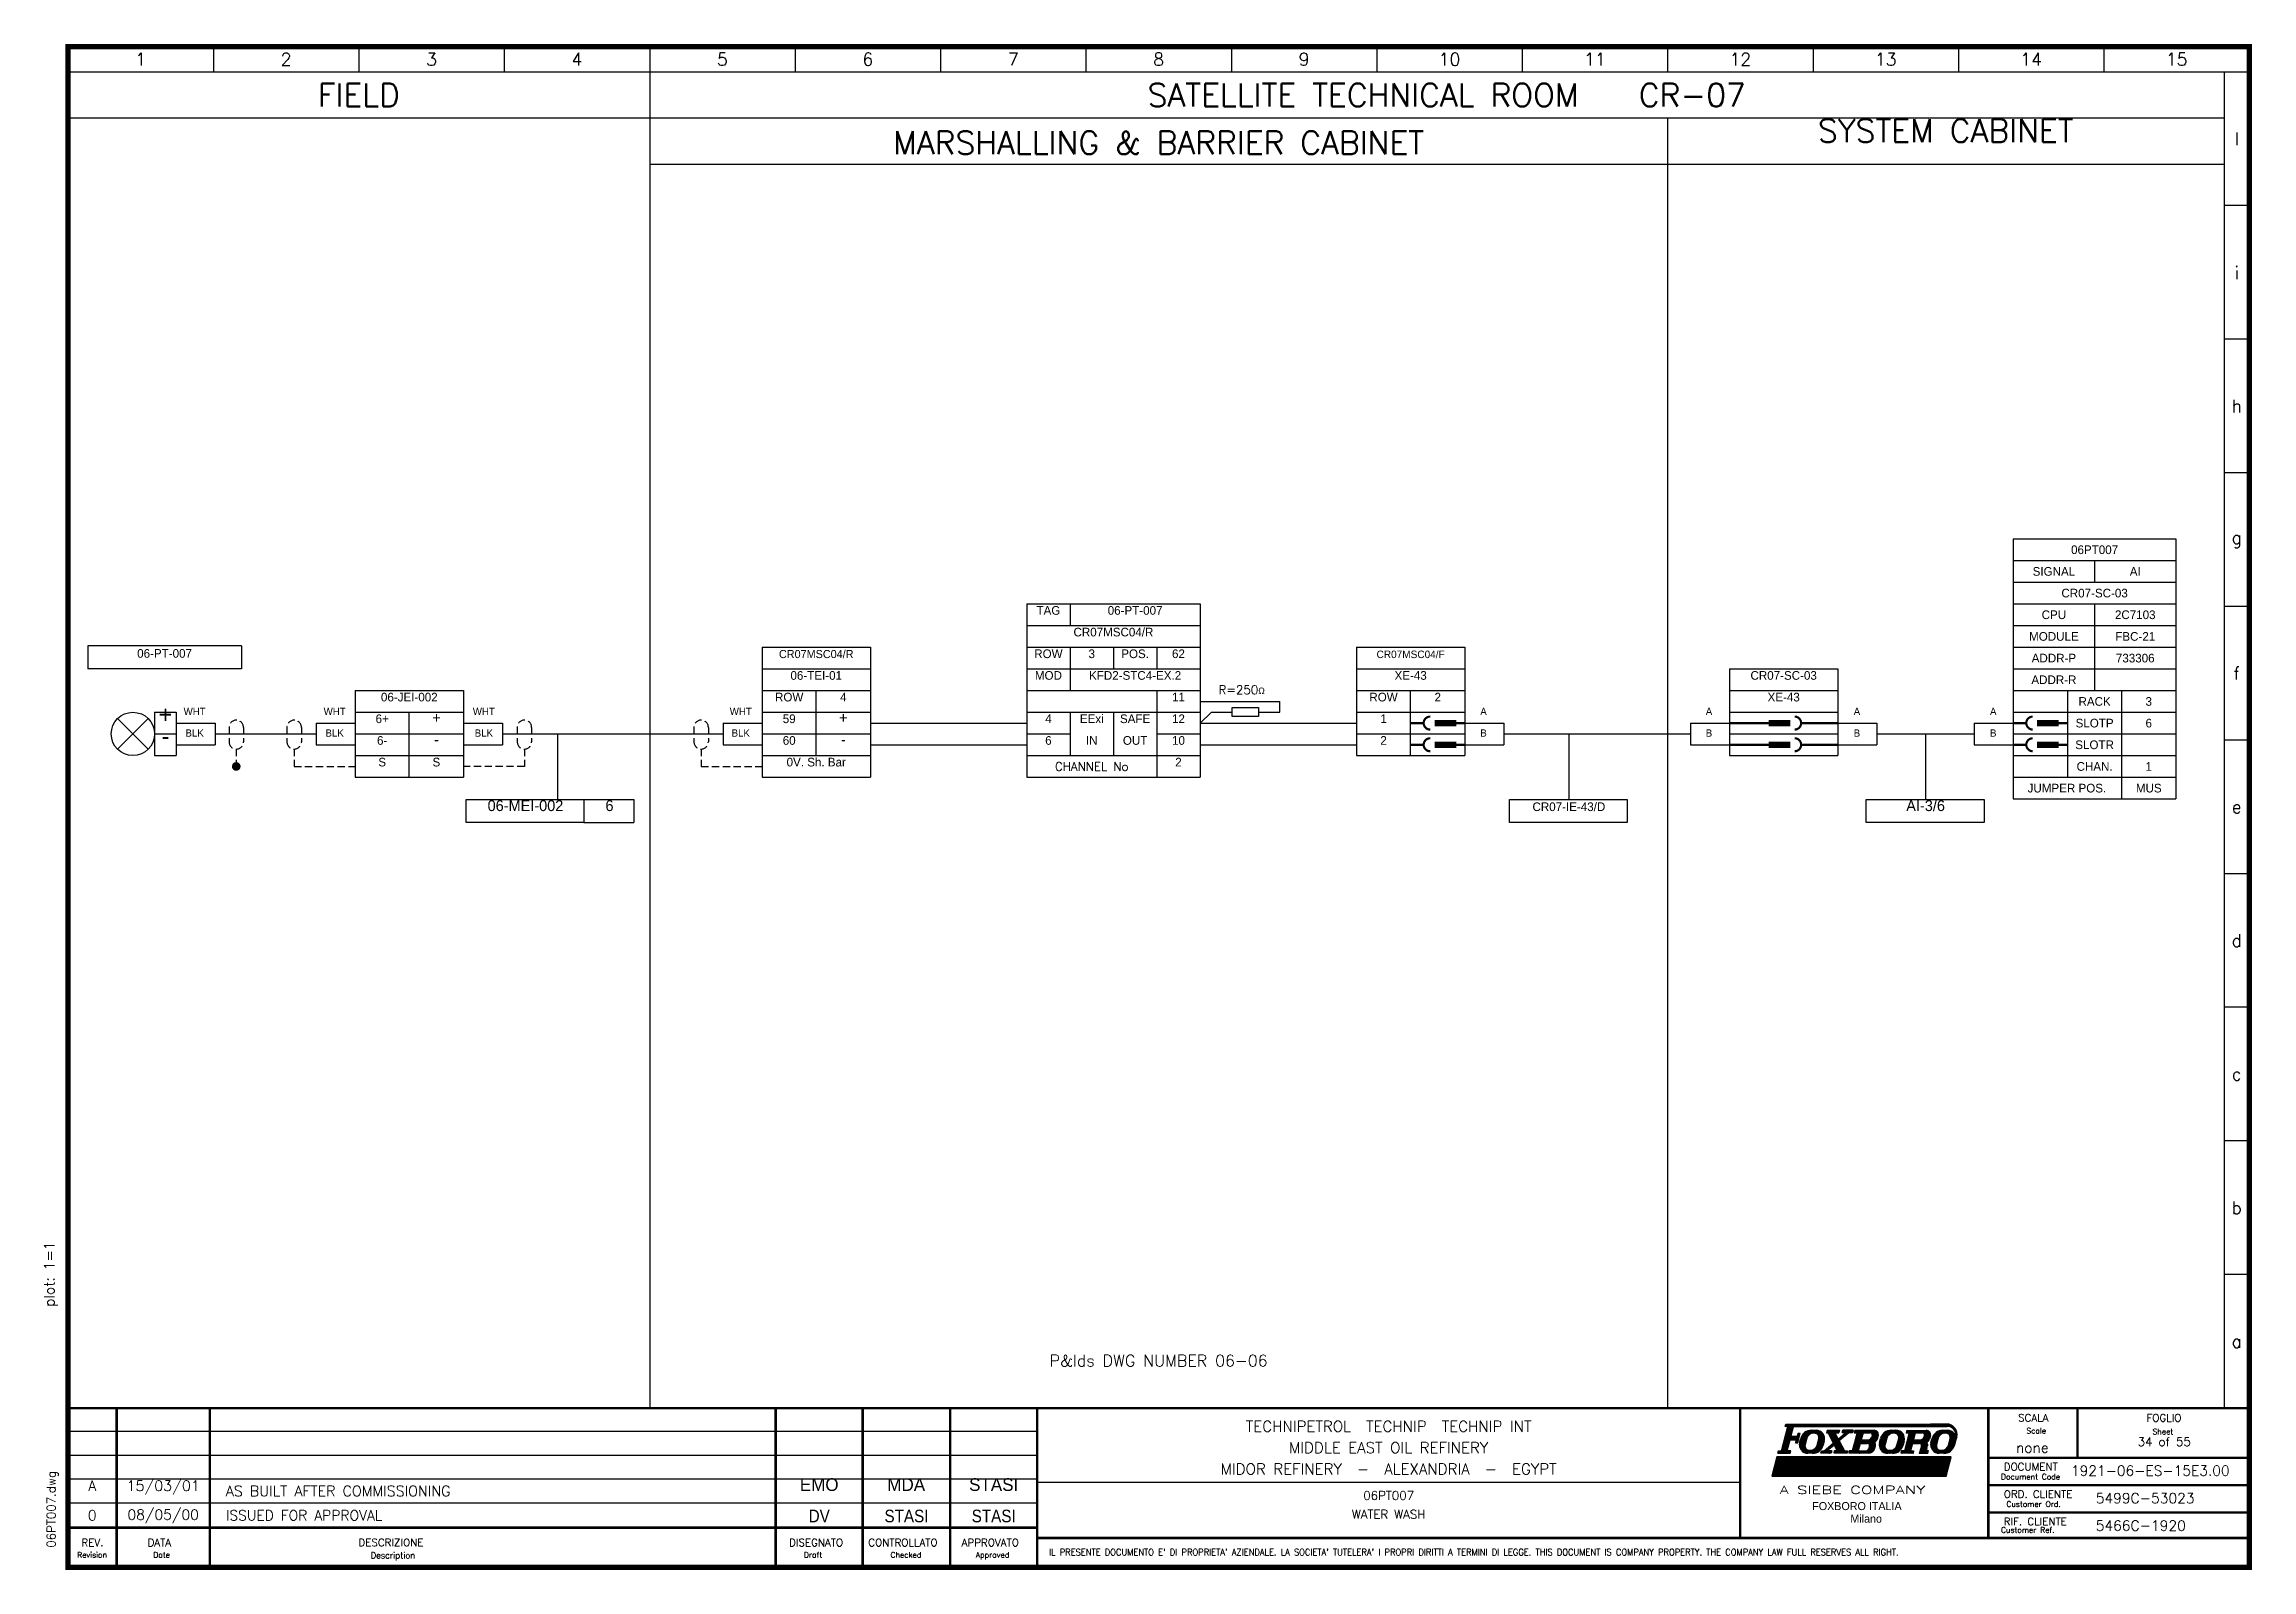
# Model space of a CAD drawing. Extents: x -4 to 378, y 0 to 264.
import ezdxf
from ezdxf.enums import TextEntityAlignment as Align

# ---------------------------------------------------------------- set-up
doc = ezdxf.new("R2010")
doc.units = 0
doc.header["$LTSCALE"] = 5
doc.header["$MEASUREMENT"] = 0
doc.header["$PDSIZE"] = 1
doc.linetypes.add('CONTINUA', pattern=[0])
doc.linetypes.add('HIDDEN', pattern=[0.375, 0.25, -0.125])
doc.layers.get('0').update_dxf_attribs({"linetype": 'CONTINUA'})
doc.layers.add('02', color=7, linetype='CONTINUA')
doc.styles.add('DESCRIZ', font='SIMPLEX')
doc.styles.add('FOXS', font='FOXS')
doc.styles.add('MODULE', font='SIMPLEX', dxfattribs={"width": 1.5, "height": 2.5})
doc.styles.add('SIMPLEX', font='simplex.shx')
doc.styles.add('UNIV', font='UNIV.SHX')

msp = doc.modelspace()

# ---------------------------------------------------------------- texts
at = {"color": 7, "style": 'SIMPLEX'}
for s, height, p in [('1', 2.19, (12.58, 260.94)), ('2', 2.19, (37.74, 260.94)), ('3', 2.19, (62.9, 260.94)), ('4', 2.19, (88.06, 260.94)), ('5', 2.19, (113.22, 260.94)), ('6', 2.19, (138.38, 260.94)), ('7', 2.19, (163.54, 260.94)), ('8', 2.19, (188.7, 260.94)), ('9', 2.19, (213.86, 260.94)), ('10', 2.189, (239.02, 260.94)), ('11', 2.189, (264.18, 260.94)), ('12', 2.189, (289.34, 260.94)), ('13', 2.189, (314.5, 260.94)), ('14', 2.189, (339.67, 260.94)), ('15', 2.189, (364.83, 260.94)), ('FIELD', 4, (50.32, 254.75)), ('SATELLITE TECHNICAL ROOM', 4, (224.09, 254.75)), ('MARSHALLING & BARRIER CABINET', 4, (188.7, 246.5)), ('l', 2.19, (375.22, 247.19)), ('i', 2.19, (375.22, 224.07)), ('h', 2.19, (375.22, 200.95)), ('g', 2.19, (375.22, 177.83)), ('f', 2.19, (375.22, 154.7)), ('CHANNEL No', 1.5, (177.13, 138.58)), ('e', 2.19, (375.22, 131.58)), ('d', 2.19, (375.22, 108.46)), ('c', 2.19, (375.22, 85.34)), ('b', 2.19, (375.22, 62.22)), ('a', 2.19, (375.22, 39.1))]:
    msp.add_text(s, height=height, dxfattribs=at).set_placement(p, align=Align.MIDDLE)
at = {"color": 1, "style": 'SIMPLEX'}
msp.add_text('CR-07', height=4, dxfattribs=at).set_placement((271.78, 252.75))
at = {"color": 7, "style": 'SIMPLEX'}
for s, height, p in [('SYSTEM CABINET', 4, (324.9, 246.6)), ('34 of 55', 1.5, (362.69, 20.99)), ('06PT007', 1.5, (228.5, 11.68)), ('WATER WASH', 1.5, (228.5, 8.42))]:
    msp.add_text(s, height=height, dxfattribs=at).set_placement(p, align=Align.CENTER)
at = {"color": 1}
for s, p in [('06PT007', (350.64, 176.08)), ('AI', (357.67, 172.33)), ('CR07-SC-03', (350.64, 168.58)), ('2C7103', (357.67, 164.83)), ('FBC-21', (357.67, 161.08)), ('733306', (357.67, 157.33)), ('3', (360.01, 149.83)), ('6', (360.01, 146.08)), ('1', (360.01, 138.58)), ('MUS', (360.01, 134.83))]:
    msp.add_text(s, height=1.5, dxfattribs=at).set_placement(p, align=Align.MIDDLE)
for s, p in [('SIGNAL', (343.6, 172.33)), ('CPU', (343.6, 164.83)), ('MODULE', (343.6, 161.08)), ('ADDR-P', (343.6, 157.33)), ('ADDR-R', (343.6, 153.58)), ('RACK', (350.64, 149.83)), ('SLOTP', (350.64, 146.08)), ('SLOTR', (350.64, 142.33)), ('CHAN.', (350.64, 138.58)), ('JUMPER POS.', (345.85, 134.83))]:
    msp.add_text(s, height=1.5).set_placement(p, align=Align.MIDDLE)
for s, height, p in [('TAG', 1.5, (169.63, 164.83)), ('ROW', 1.5, (169.63, 157.33)), ('POS.', 1.5, (184.63, 157.33)), ('MOD', 1.5, (169.63, 153.58)), ('+', 3, (16.86, 146.08)), ('+', 1.88, (63.74, 146.08)), ('+', 1.88, (134.15, 146.08)), ('EExi', 1.5, (177.13, 146.08)), ('SAFE', 1.5, (184.63, 146.08)), ('-', 3, (16.86, 142.33)), ('-', 1.88, (63.74, 142.33)), ('-', 1.88, (134.15, 142.33)), ('IN', 1.5, (177.13, 142.33)), ('OUT', 1.5, (184.63, 142.33)), ('S', 1.5, (54.36, 138.58)), ('S', 1.5, (63.74, 138.58))]:
    msp.add_text(s, height=height).set_placement(p, align=Align.CENTER)
for s, height, p in [('06-PT-007', 1.5, (184.63, 164.83)), ('CR07MSC04/R', 1.5, (180.88, 161.08)), ('06-PT-007', 1.5, (16.71, 157.39)), ('CR07MSC04/R', 1.4, (129.46, 157.33)), ('3', 1.5, (177.13, 157.33)), ('62', 1.5, (192.13, 157.33)), ('CR07MSC04/F', 1.3, (232.3, 157.33)), ('06-TEI-01', 1.5, (129.46, 153.58)), ('KFD2-STC4-EX.2', 1.5, (184.63, 153.58)), ('XE-43', 1.5, (232.3, 153.58)), ('CR07-SC-03', 1.5, (296.84, 153.58)), ('06-JEI-002', 1.5, (59.05, 149.83)), ('4', 1.5, (134.15, 149.83)), ('11', 1.5, (192.13, 149.83)), ('2', 1.5, (236.99, 149.83)), ('XE-43', 1.5, (296.84, 149.83)), ('6+', 1.5, (54.36, 146.08)), ('59', 1.5, (124.78, 146.08)), ('4', 1.5, (169.63, 146.08)), ('12', 1.5, (192.13, 146.08)), ('1', 1.5, (227.61, 146.08)), ('A', 1.25, (244.91, 147.48)), ('A', 1.25, (283.92, 147.48)), ('A', 1.25, (309.52, 147.48)), ('A', 1.25, (333.1, 147.48)), ('6-', 1.5, (54.36, 142.33)), ('60', 1.5, (124.78, 142.33)), ('6', 1.5, (169.63, 142.33)), ('10', 1.5, (192.13, 142.33)), ('2', 1.5, (227.61, 142.33)), ('B', 1.25, (244.91, 143.74)), ('B', 1.25, (283.92, 143.74)), ('B', 1.25, (309.52, 143.74)), ('B', 1.25, (333.1, 143.74)), ('2', 1.5, (192.13, 138.58)), ('06-MEI-002', 1.875, (79.15, 130.86)), ('6', 1.88, (93.69, 130.86)), ('CR07-IE-43/D', 1.5, (259.68, 130.86)), ('AI-3/6', 1.875, (321.4, 130.86))]:
    msp.add_text(s, height=height, dxfattribs=at).set_placement(p, align=Align.CENTER)
at = {"color": 7}
for s, height, p in [('ROW', 1.5, (124.78, 149.83)), ('ROW', 1.5, (227.61, 149.83)), ('WHT', 1.25, (21.91, 147.48)), ('WHT', 1.25, (46.14, 147.48)), ('WHT', 1.25, (71.95, 147.48)), ('WHT', 1.25, (116.4, 147.48)), ('BLK', 1.25, (21.91, 143.74)), ('BLK', 1.25, (46.14, 143.74)), ('BLK', 1.25, (71.95, 143.74)), ('BLK', 1.25, (116.4, 143.74)), ('0V. Sh. Bar', 1.5, (129.46, 138.58))]:
    msp.add_text(s, height=height, dxfattribs=at).set_placement(p, align=Align.CENTER)
at = {"color": 1, "style": 'SIMPLEX'}
msp.add_text('P&Ids DWG NUMBER 06-06', height=2, dxfattribs=at).set_placement((188.7, 35.76), align=Align.MIDDLE)
at = {"color": 7, "style": 'SIMPLEX'}
msp.add_text('06PT007.dwg', height=1.5, rotation=90, dxfattribs=at).set_placement((-2.16, 3.38))
msp.add_text('1921-06-ES-15E3.00', height=1.75, dxfattribs=at).set_placement((346.55, 15.85))
at = {"color": 7, "insert": (199.06, 152.6), "char_height": 1.5, "width": 10.6587, "attachment_point": 1, "style": 'SIMPLEX'}
msp.add_mtext('R=250\\fSymbol|b0|i0|c2|p18;\\H1.13;W', dxfattribs=at)

# ---------------------------------------------------------------- blocks, each defined once
blk = doc.blocks.new('*X3')
at = {"color": 0}
for p, q in [((298.23, 16.44), (298.67, 16.89)), ((298.25, 16.65), (298.5, 16.89)), ((298.32, 16.89), (298.32, 16.89)), ((298.4, 16.44), (299.21, 17.26)), ((298.58, 16.44), (300.31, 18.18)), ((298.76, 16.44), (301.49, 19.17)), ((298.93, 16.44), (299.38, 16.89)), ((299.11, 16.44), (299.56, 16.89)), ((299.29, 20.51), (299.61, 20.83)), ((299.29, 16.44), (299.73, 16.89)), ((299.32, 20.36), (299.79, 20.83)), ((299.35, 20.75), (299.43, 20.83)), ((299.4, 16.91), (302.51, 20.02)), ((299.46, 16.44), (299.91, 16.89)), ((299.49, 20.36), (299.96, 20.83)), ((299.59, 20.28), (300.14, 20.83)), ((299.64, 16.44), (300.09, 16.89)), ((299.65, 20.16), (300.32, 20.83)), ((299.71, 20.05), (300.49, 20.83)), ((299.77, 19.93), (300.67, 20.83)), ((299.82, 16.44), (300.23, 16.86)), ((299.83, 19.81), (300.85, 20.83)), ((299.89, 19.69), (301.02, 20.83)), ((299.94, 19.58), (301.2, 20.83)), ((300, 19.46), (300.87, 20.33)), ((300.06, 19.34), (300.94, 20.21)), ((300.12, 19.22), (301, 20.1)), ((300.18, 19.11), (301.06, 19.98)), ((300.24, 18.99), (301.12, 19.87)), ((300.3, 18.87), (301.18, 19.75)), ((300.36, 18.75), (301.24, 19.64)), ((300.42, 18.64), (301.3, 19.52)), ((300.48, 18.52), (301.36, 19.41)), ((300.49, 17.82), (303.5, 20.83)), ((300.54, 18.4), (301.43, 19.29)), ((300.66, 16.58), (300.98, 16.9)), ((300.7, 16.44), (301.16, 16.9)), ((300.73, 16.83), (300.81, 16.9)), ((300.77, 17.93), (303.67, 20.83)), ((300.83, 17.81), (301.73, 18.71)), ((300.88, 16.44), (302.22, 17.79)), ((300.89, 17.7), (301.79, 18.6)), ((300.91, 20.36), (301.38, 20.83)), ((300.95, 17.58), (301.85, 18.48)), ((301.01, 17.46), (301.92, 18.37)), ((301.05, 16.44), (302.28, 17.67)), ((301.07, 17.34), (301.98, 18.25)), ((301.08, 20.36), (301.55, 20.83)), ((301.13, 17.23), (302.04, 18.13)), ((301.19, 17.11), (302.1, 18.02)), ((301.23, 16.44), (302.34, 17.56)), ((301.25, 16.99), (302.16, 17.9)), ((301.26, 20.36), (301.71, 20.82)), ((301.41, 16.44), (302.41, 17.44)), ((301.44, 20.36), (301.65, 20.57)), ((301.59, 16.44), (302.47, 17.33)), ((301.76, 16.44), (302.53, 17.21)), ((301.94, 16.44), (302.59, 17.1)), ((302.12, 16.44), (302.65, 16.98)), ((302.27, 20.49), (302.61, 20.83)), ((302.29, 16.44), (302.75, 16.9)), ((302.34, 20.38), (302.79, 20.83)), ((302.34, 20.73), (302.44, 20.83)), ((302.47, 16.44), (302.93, 16.9)), ((302.51, 20.38), (302.97, 20.83)), ((302.65, 16.44), (303.1, 16.9)), ((302.67, 19.65), (303.85, 20.83)), ((302.69, 20.38), (303.14, 20.83)), ((302.82, 16.44), (303.28, 16.9)), ((302.87, 20.38), (303.32, 20.83)), ((303.57, 20.38), (304.03, 20.83)), ((303.75, 20.38), (304.2, 20.83)), ((303.93, 20.38), (304.32, 20.77)), ((304.1, 20.38), (304.26, 20.53)), ((299.99, 16.44), (300.17, 16.62)), ((303, 16.44), (303.22, 16.67))]:
    blk.add_line(p, q, dxfattribs=at)
blk = doc.blocks.new('*X9')
at = {"color": 0}
for p, q in [((291.39, 21.63), (291.78, 22.02)), ((291.4, 19.7), (292.89, 21.18)), ((291.45, 21.87), (291.6, 22.02)), ((291.47, 19.94), (292.95, 21.42)), ((291.51, 21.57), (291.96, 22.02)), ((291.53, 20.18), (293.37, 22.02)), ((291.6, 20.42), (293.2, 22.02)), ((291.66, 20.66), (293.02, 22.02)), ((291.69, 21.57), (292.14, 22.02)), ((291.73, 20.9), (292.84, 22.02)), ((291.79, 21.15), (292.67, 22.02)), ((291.86, 21.39), (292.49, 22.02)), ((291.87, 21.57), (292.31, 22.02)), ((293.1, 21.57), (293.55, 22.02)), ((293.28, 21.57), (293.73, 22.02)), ((293.46, 21.57), (293.9, 22.02)), ((293.63, 21.57), (294.08, 22.02)), ((293.81, 21.57), (294.26, 22.02)), ((293.99, 21.57), (294.43, 22.02)), ((294.16, 21.57), (294.61, 22.02)), ((294.34, 21.57), (294.79, 22.02)), ((294.52, 21.57), (294.96, 22.02)), ((294.69, 21.57), (295.14, 22.02)), ((294.87, 21.57), (295.32, 22.02)), ((295.05, 21.57), (295.49, 22.02)), ((295.22, 21.57), (295.67, 22.02)), ((295.4, 21.57), (295.85, 22.02)), ((295.58, 21.57), (296.02, 22.02)), ((295.75, 21.57), (296.2, 22.02)), ((295.93, 21.57), (296.38, 22.02)), ((296.11, 21.57), (296.55, 22.02)), ((296.29, 21.57), (296.73, 22.02)), ((296.46, 21.57), (296.91, 22.02)), ((296.64, 21.57), (297.08, 22.02)), ((296.82, 21.57), (297.26, 22.02)), ((296.99, 21.57), (297.44, 22.02)), ((297.17, 21.57), (297.62, 22.02)), ((297.35, 21.57), (297.79, 22.02)), ((297.52, 21.57), (297.97, 22.02)), ((297.7, 21.57), (298.15, 22.02)), ((297.88, 21.57), (298.32, 22.02)), ((298.05, 21.57), (298.5, 22.02)), ((298.23, 21.57), (298.68, 22.02)), ((298.41, 21.57), (298.85, 22.02)), ((298.58, 21.57), (299.03, 22.02)), ((298.76, 21.57), (299.21, 22.02)), ((298.94, 21.57), (299.38, 22.02)), ((299.11, 21.57), (299.56, 22.02)), ((299.29, 21.57), (299.74, 22.02)), ((299.47, 21.57), (299.91, 22.02)), ((299.64, 21.57), (300.09, 22.02)), ((299.82, 21.57), (300.27, 22.02)), ((300, 21.57), (300.44, 22.02)), ((300.17, 21.57), (300.62, 22.02)), ((300.35, 21.57), (300.8, 22.02)), ((300.53, 21.57), (300.97, 22.02)), ((300.7, 21.57), (301.15, 22.02)), ((300.88, 21.57), (301.33, 22.02)), ((301.06, 21.57), (301.5, 22.02)), ((301.23, 21.57), (301.68, 22.02)), ((301.41, 21.57), (301.86, 22.02)), ((301.59, 21.57), (302.03, 22.02)), ((301.77, 21.57), (302.21, 22.02)), ((301.94, 21.57), (302.39, 22.02)), ((302.12, 21.57), (302.56, 22.02)), ((302.3, 21.57), (302.74, 22.02)), ((302.47, 21.57), (302.92, 22.02)), ((302.65, 21.57), (303.1, 22.02)), ((302.83, 21.57), (303.27, 22.02)), ((303, 21.57), (303.45, 22.02)), ((303.18, 21.57), (303.63, 22.02)), ((303.36, 21.57), (303.8, 22.02)), ((303.53, 21.57), (303.98, 22.02)), ((303.71, 21.57), (304.16, 22.02)), ((303.89, 21.57), (304.33, 22.02)), ((304.06, 21.57), (304.51, 22.02)), ((304.24, 21.57), (304.69, 22.02)), ((304.42, 21.57), (304.86, 22.02)), ((304.59, 21.57), (305.04, 22.02)), ((304.77, 21.57), (305.22, 22.02)), ((304.95, 21.57), (305.39, 22.02)), ((305.12, 21.57), (305.57, 22.02)), ((305.3, 21.57), (305.75, 22.02)), ((305.48, 21.57), (305.92, 22.02)), ((305.65, 21.57), (306.1, 22.02)), ((305.83, 21.57), (306.28, 22.02)), ((306.01, 21.57), (306.45, 22.02)), ((306.18, 21.57), (306.63, 22.02)), ((306.36, 21.57), (306.81, 22.02)), ((306.54, 21.57), (306.98, 22.02)), ((306.71, 21.57), (307.16, 22.02)), ((306.89, 21.57), (307.34, 22.02)), ((307.07, 21.57), (307.51, 22.02)), ((307.25, 21.57), (307.69, 22.02)), ((307.42, 21.57), (307.87, 22.02)), ((307.6, 21.57), (308.04, 22.02)), ((307.78, 21.57), (308.22, 22.02)), ((307.95, 21.57), (308.4, 22.02)), ((308.13, 21.57), (308.58, 22.02)), ((308.31, 21.57), (308.75, 22.02)), ((308.48, 21.57), (308.93, 22.02)), ((308.66, 21.57), (309.11, 22.02)), ((308.84, 21.57), (309.28, 22.02)), ((309.01, 21.57), (309.46, 22.02)), ((309.19, 21.57), (309.64, 22.02)), ((309.37, 21.57), (309.81, 22.02)), ((309.54, 21.57), (309.99, 22.02)), ((309.72, 21.57), (310.17, 22.02)), ((309.9, 21.57), (310.34, 22.02)), ((310.07, 21.57), (310.52, 22.02)), ((310.25, 21.57), (310.7, 22.02)), ((310.43, 21.57), (310.87, 22.02)), ((310.6, 21.57), (311.05, 22.02)), ((310.78, 21.57), (311.23, 22.02)), ((310.96, 21.57), (311.4, 22.02)), ((311.13, 21.57), (311.58, 22.02)), ((311.31, 21.57), (311.76, 22.02)), ((311.49, 21.57), (311.93, 22.02)), ((311.66, 21.57), (312.11, 22.02)), ((311.84, 21.57), (312.29, 22.02)), ((312.02, 21.57), (312.46, 22.02)), ((312.2, 21.57), (312.64, 22.02)), ((312.37, 21.57), (312.82, 22.02)), ((312.55, 21.57), (312.99, 22.02)), ((312.73, 21.57), (313.17, 22.02)), ((312.9, 21.57), (313.35, 22.02)), ((313.08, 21.57), (313.53, 22.02)), ((313.26, 21.57), (313.7, 22.02)), ((313.43, 21.57), (313.88, 22.02)), ((313.61, 21.57), (314.06, 22.02)), ((313.79, 21.57), (314.23, 22.02)), ((313.96, 21.57), (314.41, 22.02)), ((314.14, 21.57), (314.59, 22.02)), ((314.32, 21.57), (314.76, 22.02)), ((314.49, 21.57), (314.94, 22.02)), ((314.67, 21.57), (315.12, 22.02)), ((314.85, 21.57), (315.29, 22.02)), ((315.02, 21.57), (315.47, 22.02)), ((315.2, 21.57), (315.65, 22.02)), ((315.38, 21.57), (315.82, 22.02)), ((315.55, 21.57), (316, 22.02)), ((315.73, 21.57), (316.18, 22.02)), ((315.91, 21.57), (316.35, 22.02)), ((316.08, 21.57), (316.53, 22.02)), ((316.26, 21.57), (316.71, 22.02)), ((316.44, 21.57), (316.88, 22.02)), ((316.61, 21.57), (317.06, 22.02)), ((316.79, 21.57), (317.24, 22.02)), ((316.97, 21.57), (317.41, 22.02)), ((317.14, 21.57), (317.59, 22.02)), ((317.32, 21.57), (317.77, 22.02)), ((317.5, 21.57), (317.94, 22.02)), ((317.68, 21.57), (318.12, 22.02)), ((317.85, 21.57), (318.3, 22.02)), ((318.03, 21.57), (318.47, 22.02)), ((318.21, 21.57), (318.65, 22.02)), ((318.38, 21.57), (318.83, 22.02)), ((318.56, 21.57), (319.01, 22.02)), ((318.74, 21.57), (319.18, 22.02)), ((318.91, 21.57), (319.36, 22.02)), ((319.09, 21.57), (319.54, 22.02)), ((319.27, 21.57), (319.71, 22.02)), ((319.44, 21.57), (319.89, 22.02)), ((319.62, 21.57), (320.07, 22.02)), ((319.8, 21.57), (320.24, 22.02)), ((319.97, 21.57), (320.42, 22.02)), ((320.15, 21.57), (320.6, 22.02)), ((320.33, 21.57), (320.77, 22.02)), ((320.5, 21.57), (320.95, 22.02)), ((320.68, 21.57), (321.13, 22.02)), ((320.86, 21.57), (321.3, 22.02)), ((321.03, 21.57), (321.48, 22.02)), ((321.21, 21.57), (321.66, 22.02)), ((321.39, 21.57), (321.83, 22.02)), ((321.56, 21.57), (322.01, 22.02)), ((321.74, 21.57), (322.04, 21.87)), ((321.92, 21.57), (321.97, 21.63)), ((290.03, 16.56), (290.36, 16.89)), ((290.09, 16.44), (290.54, 16.89)), ((290.1, 16.8), (290.19, 16.89)), ((290.27, 16.44), (292.11, 18.28)), ((290.45, 16.44), (292.04, 18.04)), ((290.62, 16.44), (291.98, 17.8)), ((290.69, 17.04), (292.17, 18.52)), ((290.76, 17.28), (292.24, 18.77)), ((290.8, 16.44), (291.92, 17.56)), ((290.82, 17.52), (292.3, 19.01)), ((290.89, 17.77), (292.75, 19.63)), ((290.95, 18.01), (292.58, 19.63)), ((290.98, 16.44), (291.85, 17.32)), ((291.02, 18.25), (292.5, 19.73)), ((291.08, 18.49), (292.56, 19.97)), ((291.14, 18.73), (292.63, 20.21)), ((291.16, 16.44), (291.79, 17.07)), ((291.21, 18.97), (292.69, 20.46)), ((291.27, 19.21), (292.76, 20.7)), ((291.33, 16.44), (291.78, 16.89)), ((291.34, 19.46), (292.82, 20.94)), ((291.51, 16.44), (291.95, 16.89)), ((291.69, 16.44), (292.13, 16.89)), ((291.86, 16.44), (292.31, 16.89)), ((292.31, 19.01), (292.93, 19.63)), ((292.48, 19.01), (293.11, 19.63)), ((292.66, 19.01), (293.28, 19.63)), ((292.84, 19.01), (293.46, 19.63)), ((293.01, 19.01), (294.24, 20.24)), ((293.19, 19.01), (294.19, 20.01)), ((293.34, 18.45), (293.93, 19.04)), ((293.36, 18.65), (293.99, 19.28)), ((293.37, 19.01), (294.12, 19.77)), ((293.43, 18.89), (294.06, 19.52)), ((293.52, 18.45), (293.86, 18.8)), ((293.69, 19.86), (294.06, 20.24)), ((293.69, 18.45), (293.8, 18.56)), ((293.75, 20.1), (293.89, 20.24)), ((292.04, 16.44), (292.41, 16.81)), ((292.22, 16.44), (292.34, 16.57))]:
    blk.add_line(p, q, dxfattribs=at)
blk = doc.blocks.new('*X1')
at = {"color": 0}
for p, q in [((288.87, 12.21), (292.39, 15.74)), ((288.89, 12.06), (292.57, 15.74)), ((288.93, 12.45), (292.22, 15.74)), ((289, 12.69), (292.04, 15.74)), ((289.06, 12.94), (291.86, 15.74)), ((289.07, 12.06), (292.75, 15.74)), ((289.12, 13.18), (291.69, 15.74)), ((289.19, 13.42), (291.51, 15.74)), ((289.24, 12.06), (292.92, 15.74)), ((289.25, 13.66), (291.33, 15.74)), ((289.32, 13.9), (291.16, 15.74)), ((289.38, 14.14), (290.98, 15.74)), ((289.42, 12.06), (293.1, 15.74)), ((289.45, 14.38), (290.8, 15.74)), ((289.51, 14.63), (290.62, 15.74)), ((289.58, 14.87), (290.45, 15.74)), ((289.6, 12.06), (293.28, 15.74)), ((289.64, 15.11), (290.27, 15.74)), ((289.71, 15.35), (290.09, 15.74)), ((289.77, 12.06), (293.45, 15.74)), ((289.77, 15.59), (289.92, 15.74)), ((289.95, 12.06), (293.63, 15.74)), ((290.13, 12.06), (293.81, 15.74)), ((290.3, 12.06), (293.98, 15.74)), ((290.48, 12.06), (294.16, 15.74)), ((290.66, 12.06), (294.34, 15.74)), ((290.83, 12.06), (294.51, 15.74)), ((291.01, 12.06), (294.69, 15.74)), ((291.19, 12.06), (294.87, 15.74)), ((291.36, 12.06), (295.04, 15.74)), ((291.54, 12.06), (295.22, 15.74)), ((291.72, 12.06), (295.4, 15.74)), ((291.89, 12.06), (295.57, 15.74)), ((292.07, 12.06), (295.75, 15.74)), ((292.25, 12.06), (295.93, 15.74)), ((292.42, 12.06), (296.1, 15.74)), ((292.6, 12.06), (296.28, 15.74)), ((292.78, 12.06), (296.46, 15.74)), ((292.96, 12.06), (296.64, 15.74)), ((293.13, 12.06), (296.81, 15.74)), ((293.31, 12.06), (296.99, 15.74)), ((293.49, 12.06), (297.17, 15.74)), ((293.66, 12.06), (297.34, 15.74)), ((293.84, 12.06), (297.52, 15.74)), ((294.02, 12.06), (297.7, 15.74)), ((294.19, 12.06), (297.87, 15.74)), ((294.37, 12.06), (298.05, 15.74)), ((294.55, 12.06), (298.23, 15.74)), ((294.72, 12.06), (298.4, 15.74)), ((294.9, 12.06), (298.58, 15.74)), ((295.08, 12.06), (298.76, 15.74)), ((295.25, 12.06), (298.93, 15.74)), ((295.43, 12.06), (299.11, 15.74)), ((295.61, 12.06), (299.29, 15.74)), ((295.78, 12.06), (299.46, 15.74)), ((295.96, 12.06), (299.64, 15.74)), ((296.14, 12.06), (299.82, 15.74)), ((296.31, 12.06), (299.99, 15.74)), ((296.49, 12.06), (300.17, 15.74)), ((296.67, 12.06), (300.35, 15.74)), ((296.84, 12.06), (300.52, 15.74)), ((297.02, 12.06), (300.7, 15.74)), ((297.2, 12.06), (300.88, 15.74)), ((297.37, 12.06), (301.05, 15.74)), ((297.55, 12.06), (301.23, 15.74)), ((297.73, 12.06), (301.41, 15.74)), ((297.9, 12.06), (301.59, 15.74)), ((298.08, 12.06), (301.76, 15.74)), ((298.26, 12.06), (301.94, 15.74)), ((298.44, 12.06), (302.12, 15.74)), ((298.61, 12.06), (302.29, 15.74)), ((298.79, 12.06), (302.47, 15.74)), ((298.97, 12.06), (302.65, 15.74)), ((299.14, 12.06), (302.82, 15.74)), ((299.32, 12.06), (303, 15.74)), ((299.5, 12.06), (303.18, 15.74)), ((299.67, 12.06), (303.35, 15.74)), ((299.85, 12.06), (303.53, 15.74)), ((300.03, 12.06), (303.71, 15.74)), ((300.2, 12.06), (303.88, 15.74)), ((300.38, 12.06), (304.06, 15.74)), ((300.56, 12.06), (304.24, 15.74)), ((300.73, 12.06), (304.41, 15.74)), ((300.91, 12.06), (304.59, 15.74)), ((301.09, 12.06), (304.77, 15.74)), ((301.26, 12.06), (304.94, 15.74)), ((301.44, 12.06), (305.12, 15.74)), ((301.62, 12.06), (305.3, 15.74)), ((301.79, 12.06), (305.47, 15.74)), ((301.97, 12.06), (305.65, 15.74)), ((302.15, 12.06), (305.83, 15.74)), ((302.32, 12.06), (306, 15.74)), ((302.5, 12.06), (306.18, 15.74)), ((302.68, 12.06), (306.36, 15.74)), ((302.85, 12.06), (306.53, 15.74)), ((303.03, 12.06), (306.71, 15.74)), ((303.21, 12.06), (306.89, 15.74)), ((303.38, 12.06), (307.07, 15.74)), ((303.56, 12.06), (307.24, 15.74)), ((303.74, 12.06), (307.42, 15.74)), ((303.92, 12.06), (307.6, 15.74)), ((304.09, 12.06), (307.77, 15.74)), ((304.27, 12.06), (307.95, 15.74)), ((304.45, 12.06), (308.13, 15.74)), ((304.62, 12.06), (308.3, 15.74)), ((304.8, 12.06), (308.48, 15.74)), ((304.98, 12.06), (308.66, 15.74)), ((305.15, 12.06), (308.83, 15.74)), ((305.33, 12.06), (309.01, 15.74)), ((305.51, 12.06), (309.19, 15.74)), ((305.68, 12.06), (309.36, 15.74)), ((305.86, 12.06), (309.54, 15.74)), ((306.04, 12.06), (309.72, 15.74)), ((306.21, 12.06), (309.89, 15.74)), ((306.39, 12.06), (310.07, 15.74)), ((306.57, 12.06), (310.25, 15.74)), ((306.74, 12.06), (310.42, 15.74)), ((306.92, 12.06), (310.6, 15.74)), ((307.1, 12.06), (310.78, 15.74)), ((307.27, 12.06), (310.95, 15.74)), ((307.45, 12.06), (311.13, 15.74)), ((307.63, 12.06), (311.31, 15.74)), ((307.8, 12.06), (311.48, 15.74)), ((307.98, 12.06), (311.66, 15.74)), ((308.16, 12.06), (311.84, 15.74)), ((308.33, 12.06), (312.01, 15.74)), ((308.51, 12.06), (312.19, 15.74)), ((308.69, 12.06), (312.37, 15.74)), ((308.87, 12.06), (312.55, 15.74)), ((309.04, 12.06), (312.72, 15.74)), ((309.22, 12.06), (312.9, 15.74)), ((309.4, 12.06), (313.08, 15.74)), ((309.57, 12.06), (313.25, 15.74)), ((309.75, 12.06), (313.43, 15.74)), ((309.93, 12.06), (313.61, 15.74)), ((310.1, 12.06), (313.78, 15.74)), ((310.28, 12.06), (313.96, 15.74)), ((310.46, 12.06), (314.14, 15.74)), ((310.63, 12.06), (314.31, 15.74)), ((310.81, 12.06), (314.49, 15.74)), ((310.99, 12.06), (314.67, 15.74)), ((311.16, 12.06), (314.84, 15.74)), ((311.34, 12.06), (315.02, 15.74)), ((311.52, 12.06), (315.2, 15.74)), ((311.69, 12.06), (315.37, 15.74)), ((311.87, 12.06), (315.55, 15.74)), ((312.05, 12.06), (315.73, 15.74)), ((312.22, 12.06), (315.9, 15.74)), ((312.4, 12.06), (316.08, 15.74)), ((312.58, 12.06), (316.26, 15.74)), ((312.75, 12.06), (316.43, 15.74)), ((312.93, 12.06), (316.61, 15.74)), ((313.11, 12.06), (316.79, 15.74)), ((313.28, 12.06), (316.96, 15.74)), ((313.46, 12.06), (317.14, 15.74)), ((313.64, 12.06), (317.32, 15.74)), ((313.81, 12.06), (317.49, 15.74)), ((313.99, 12.06), (317.67, 15.74)), ((314.17, 12.06), (317.85, 15.74)), ((314.35, 12.06), (318.03, 15.74)), ((314.52, 12.06), (318.2, 15.74)), ((314.7, 12.06), (318.38, 15.74)), ((314.88, 12.06), (318.56, 15.74)), ((315.05, 12.06), (318.73, 15.74)), ((315.23, 12.06), (318.91, 15.74)), ((315.41, 12.06), (319.09, 15.74)), ((315.58, 12.06), (319.26, 15.74)), ((315.76, 12.06), (319.44, 15.74)), ((315.94, 12.06), (319.62, 15.74)), ((316.11, 12.06), (319.79, 15.74)), ((316.29, 12.06), (319.97, 15.74)), ((316.47, 12.06), (320.15, 15.74)), ((316.64, 12.06), (320.32, 15.74)), ((316.82, 12.06), (320.5, 15.74)), ((317, 12.06), (320.68, 15.74)), ((317.17, 12.06), (320.85, 15.74)), ((317.35, 12.06), (321.03, 15.74)), ((317.53, 12.06), (321.21, 15.74)), ((317.7, 12.06), (321.38, 15.74)), ((317.88, 12.06), (321.56, 15.74)), ((318.06, 12.06), (321.74, 15.74)), ((318.23, 12.06), (321.91, 15.74)), ((318.41, 12.06), (322.09, 15.74)), ((318.59, 12.06), (322.27, 15.74)), ((318.76, 12.06), (322.44, 15.74)), ((318.94, 12.06), (322.62, 15.74)), ((319.12, 12.06), (322.8, 15.74)), ((319.29, 12.06), (322.98, 15.74)), ((319.47, 12.06), (323.03, 15.61)), ((319.65, 12.06), (322.96, 15.37)), ((319.83, 12.06), (322.9, 15.13)), ((320, 12.06), (322.83, 14.89)), ((320.18, 12.06), (322.77, 14.65)), ((320.36, 12.06), (322.71, 14.41)), ((320.53, 12.06), (322.64, 14.17)), ((320.71, 12.06), (322.58, 13.92)), ((320.89, 12.06), (322.51, 13.68)), ((321.06, 12.06), (322.45, 13.44)), ((321.24, 12.06), (322.38, 13.2)), ((321.42, 12.06), (322.32, 12.96)), ((321.59, 12.06), (322.25, 12.72)), ((321.77, 12.06), (322.19, 12.47)), ((321.95, 12.06), (322.12, 12.23))]:
    blk.add_line(p, q, dxfattribs=at)
blk = doc.blocks.new('*X2')
at = {"color": 0}
for p, q in [((294.07, 18.12), (296.78, 20.83)), ((294.07, 17.95), (295.54, 19.41)), ((294.09, 18.32), (296.61, 20.83)), ((294.09, 17.79), (295.47, 19.17)), ((294.12, 17.65), (295.4, 18.93)), ((294.14, 18.55), (296.43, 20.83)), ((294.17, 17.51), (295.34, 18.68)), ((294.21, 18.79), (296.25, 20.83)), ((294.22, 17.39), (295.28, 18.44)), ((294.27, 19.03), (296.05, 20.81)), ((294.28, 17.27), (295.21, 18.2)), ((294.34, 19.27), (295.83, 20.77)), ((294.34, 17.16), (295.16, 17.97)), ((294.42, 19.54), (295.57, 20.68)), ((294.42, 17.06), (295.15, 17.79)), ((294.5, 16.96), (295.18, 17.64)), ((294.59, 16.87), (295.22, 17.51)), ((294.62, 19.91), (295.19, 20.48)), ((294.68, 16.79), (295.29, 17.39)), ((294.79, 16.72), (295.37, 17.3)), ((294.9, 16.65), (295.46, 17.21)), ((295.01, 16.59), (295.56, 17.14)), ((295.14, 16.54), (295.69, 17.09)), ((295.27, 16.5), (295.83, 17.05)), ((295.42, 16.47), (295.99, 17.04)), ((295.58, 16.45), (296.17, 17.04)), ((295.75, 16.44), (296.35, 17.05)), ((295.93, 16.44), (296.57, 17.09)), ((296.1, 16.44), (296.89, 17.23)), ((296.28, 16.44), (298.87, 19.03)), ((296.31, 20.19), (296.96, 20.83)), ((296.46, 16.44), (298.83, 18.82)), ((296.55, 20.24), (297.14, 20.83)), ((296.64, 16.44), (298.77, 18.58)), ((296.74, 20.26), (297.31, 20.83)), ((296.82, 16.46), (298.7, 18.34)), ((296.91, 20.26), (297.48, 20.82)), ((297.03, 16.49), (298.64, 18.09)), ((297.09, 20.25), (297.63, 20.79)), ((297.24, 20.23), (297.76, 20.76)), ((297.28, 16.56), (298.57, 17.85)), ((297.31, 17.65), (298.88, 19.22)), ((297.36, 20.18), (297.89, 20.71)), ((297.45, 17.96), (298.87, 19.39)), ((297.47, 20.11), (298.01, 20.65)), ((297.51, 18.2), (298.85, 19.54)), ((297.57, 20.03), (298.13, 20.59)), ((297.58, 18.45), (298.81, 19.68)), ((297.59, 16.7), (298.43, 17.53)), ((297.64, 18.69), (298.77, 19.81)), ((297.65, 19.94), (298.23, 20.51)), ((297.71, 18.93), (298.71, 19.94)), ((297.72, 19.83), (298.33, 20.44)), ((297.77, 19.17), (298.65, 20.05)), ((297.78, 19.71), (298.42, 20.35)), ((297.81, 19.56), (298.5, 20.26)), ((297.82, 19.39), (298.58, 20.16))]:
    blk.add_line(p, q, dxfattribs=at)
blk = doc.blocks.new('*X7')
at = {"color": 0}
for p, q in [((319.12, 18.07), (320.71, 19.66)), ((319.13, 17.9), (320.57, 19.34)), ((319.14, 18.26), (321.71, 20.83)), ((319.15, 17.75), (320.5, 19.1)), ((319.18, 18.48), (321.53, 20.83)), ((319.19, 17.61), (320.44, 18.86)), ((319.23, 17.48), (320.38, 18.62)), ((319.24, 18.72), (321.35, 20.83)), ((319.29, 17.35), (320.31, 18.38)), ((319.31, 18.96), (321.16, 20.82)), ((319.35, 17.24), (320.25, 18.14)), ((319.37, 19.21), (320.95, 20.78)), ((319.42, 17.13), (320.2, 17.91)), ((319.45, 19.46), (320.7, 20.71)), ((319.49, 17.03), (320.21, 17.74)), ((319.58, 16.94), (320.24, 17.6)), ((319.6, 19.79), (320.37, 20.56)), ((319.67, 16.85), (320.29, 17.47)), ((319.77, 16.77), (320.36, 17.37)), ((319.87, 16.7), (320.44, 17.27)), ((319.98, 16.63), (320.54, 17.19)), ((320.1, 16.58), (320.65, 17.12)), ((320.23, 16.53), (320.78, 17.07)), ((320.37, 16.49), (320.92, 17.04)), ((320.52, 16.46), (321.1, 17.04)), ((320.68, 16.45), (321.27, 17.04)), ((320.85, 16.44), (321.46, 17.05)), ((321.03, 16.44), (321.7, 17.11)), ((321.12, 20.07), (321.88, 20.83)), ((321.21, 16.44), (322.15, 17.39)), ((321.38, 16.44), (323.92, 18.98)), ((321.44, 20.21), (322.06, 20.83)), ((321.56, 16.44), (323.87, 18.75)), ((321.66, 20.25), (322.24, 20.83)), ((321.74, 16.45), (323.8, 18.51)), ((321.84, 20.26), (322.41, 20.83)), ((321.93, 16.46), (323.74, 18.27)), ((322.02, 20.26), (322.57, 20.81)), ((322.15, 16.5), (323.67, 18.03)), ((322.18, 20.25), (322.72, 20.78)), ((322.2, 17.44), (323.94, 19.17)), ((322.33, 20.21), (322.85, 20.74)), ((322.41, 16.59), (323.59, 17.77)), ((322.45, 20.16), (322.98, 20.69)), ((322.48, 17.89), (323.93, 19.34)), ((322.55, 18.14), (323.91, 19.5)), ((322.56, 20.09), (323.1, 20.63)), ((322.61, 18.38), (323.88, 19.65)), ((322.65, 20.01), (323.21, 20.57)), ((322.68, 18.62), (323.84, 19.78)), ((322.73, 19.91), (323.31, 20.49)), ((322.74, 18.86), (323.78, 19.9)), ((322.77, 16.77), (323.41, 17.41)), ((322.79, 19.8), (323.41, 20.41)), ((322.81, 19.1), (323.72, 20.02)), ((322.84, 19.67), (323.5, 20.33)), ((322.86, 19.34), (323.65, 20.13)), ((322.87, 19.52), (323.58, 20.23))]:
    blk.add_line(p, q, dxfattribs=at)
blk = doc.blocks.new('*X6')
at = {"color": 0}
for p, q in [((313.43, 16.44), (313.87, 16.88)), ((313.49, 16.68), (313.69, 16.88)), ((313.61, 16.44), (314.05, 16.88)), ((313.78, 16.44), (315.63, 18.29)), ((313.96, 16.44), (315.57, 18.05)), ((314.12, 16.96), (316.18, 19.02)), ((314.13, 16.44), (315.5, 17.81)), ((314.18, 17.2), (316, 19.02)), ((314.25, 17.44), (315.83, 19.02)), ((314.31, 17.68), (315.89, 19.26)), ((314.31, 16.44), (315.44, 17.57)), ((314.38, 17.92), (315.96, 19.5)), ((314.44, 18.16), (316.02, 19.74)), ((314.49, 16.44), (315.37, 17.33)), ((314.51, 20.36), (314.98, 20.82)), ((314.51, 18.41), (316.08, 19.98)), ((314.53, 20.55), (314.8, 20.82)), ((314.57, 18.65), (316.15, 20.23)), ((314.64, 18.89), (316.57, 20.82)), ((314.66, 16.44), (315.31, 17.09)), ((314.69, 20.36), (315.16, 20.82)), ((314.7, 19.13), (316.4, 20.82)), ((314.77, 19.37), (316.22, 20.82)), ((314.83, 19.61), (316.04, 20.82)), ((314.84, 16.44), (315.28, 16.88)), ((314.87, 20.36), (315.33, 20.82)), ((314.9, 19.86), (315.86, 20.82)), ((314.96, 20.1), (315.69, 20.82)), ((315.02, 16.44), (315.46, 16.88)), ((315.03, 20.34), (315.51, 20.82)), ((315.19, 16.44), (315.64, 16.88)), ((315.37, 16.44), (315.81, 16.88)), ((315.67, 18.33), (316.36, 19.02)), ((315.85, 18.33), (316.53, 19.02)), ((316.03, 18.33), (316.71, 19.02)), ((316.2, 18.33), (316.89, 19.02)), ((316.28, 20.36), (316.75, 20.82)), ((316.38, 18.33), (317.06, 19.02)), ((316.46, 20.36), (316.93, 20.82)), ((316.56, 18.33), (317.25, 19.02)), ((316.63, 20.36), (317.1, 20.82)), ((316.73, 18.33), (317.51, 19.11)), ((316.81, 20.36), (317.28, 20.82)), ((316.91, 18.33), (318.99, 20.41)), ((316.96, 16.44), (318.57, 18.05)), ((316.99, 20.36), (317.46, 20.82)), ((317.03, 16.69), (318.54, 18.2)), ((317.07, 18.32), (319.04, 20.29)), ((317.12, 16.95), (318.49, 18.32)), ((317.13, 16.44), (318.53, 17.84)), ((317.16, 20.36), (317.63, 20.82)), ((317.2, 18.27), (319.08, 20.15)), ((317.2, 17.21), (318.41, 18.42)), ((317.28, 17.47), (318.32, 18.51)), ((317.29, 18.18), (319.09, 19.98)), ((317.31, 16.44), (318.47, 17.6)), ((317.34, 20.36), (317.81, 20.82)), ((317.35, 17.71), (318.21, 18.57)), ((317.36, 18.07), (319.05, 19.77)), ((317.39, 17.93), (318.07, 18.61)), ((317.49, 16.44), (318.4, 17.35)), ((317.52, 20.36), (317.99, 20.82)), ((317.66, 16.44), (318.34, 17.11)), ((317.68, 20.34), (318.16, 20.82)), ((317.77, 19.37), (318.92, 20.52)), ((317.8, 20.28), (318.34, 20.82)), ((317.84, 16.44), (318.29, 16.88)), ((317.86, 19.64), (318.83, 20.61)), ((317.88, 20.19), (318.49, 20.8)), ((317.93, 20.07), (318.62, 20.75)), ((317.93, 19.88), (318.73, 20.69)), ((318.02, 16.44), (318.46, 16.88)), ((318.07, 18.61), (318.99, 19.53)), ((318.2, 16.44), (318.64, 16.88)), ((318.25, 18.61), (318.92, 19.29)), ((318.48, 18.66), (318.85, 19.04)), ((315.54, 16.44), (315.84, 16.73)), ((318.37, 16.44), (318.64, 16.71))]:
    blk.add_line(p, q, dxfattribs=at)
blk = doc.blocks.new('*X4')
at = {"color": 0}
for p, q in [((303.53, 16.44), (303.98, 16.89)), ((303.53, 16.63), (303.8, 16.89)), ((303.6, 16.87), (303.62, 16.89)), ((303.71, 16.44), (304.15, 16.89)), ((303.88, 16.44), (305.67, 18.24)), ((304.06, 16.44), (305.61, 17.99)), ((304.16, 16.9), (306.29, 19.02)), ((304.23, 17.14), (306.11, 19.02)), ((304.24, 16.44), (305.54, 17.75)), ((304.29, 17.38), (305.93, 19.02)), ((304.36, 17.62), (305.93, 19.2)), ((304.41, 16.44), (305.48, 17.51)), ((304.42, 17.87), (306, 19.44)), ((304.49, 18.11), (306.06, 19.68)), ((304.55, 18.35), (306.13, 19.93)), ((304.57, 20.49), (304.91, 20.83)), ((304.59, 16.44), (305.42, 17.27)), ((304.61, 18.59), (306.19, 20.17)), ((304.62, 20.36), (305.09, 20.83)), ((304.63, 20.73), (304.73, 20.83)), ((304.68, 18.83), (306.68, 20.83)), ((304.74, 19.07), (306.5, 20.83)), ((304.77, 16.44), (305.35, 17.03)), ((304.8, 20.36), (305.27, 20.83)), ((304.81, 19.31), (306.33, 20.83)), ((304.87, 19.56), (306.15, 20.83)), ((304.94, 19.8), (305.97, 20.83)), ((304.94, 16.44), (305.39, 16.89)), ((304.97, 20.36), (305.44, 20.83)), ((305, 20.04), (305.8, 20.83)), ((305.07, 20.28), (305.62, 20.83)), ((305.12, 16.44), (305.57, 16.89)), ((305.3, 16.44), (305.74, 16.89)), ((305.47, 16.44), (305.92, 16.89)), ((305.65, 16.44), (306.1, 16.89)), ((305.78, 18.34), (306.46, 19.02)), ((305.83, 16.44), (306.27, 16.89)), ((305.96, 18.34), (306.64, 19.02)), ((306, 16.44), (306.45, 16.89)), ((306.13, 18.34), (306.82, 19.02)), ((306.18, 16.44), (306.63, 16.89)), ((306.31, 18.34), (306.99, 19.02)), ((306.36, 16.44), (306.83, 16.91)), ((306.39, 20.36), (306.86, 20.83)), ((306.49, 18.34), (307.17, 19.02)), ((306.53, 16.44), (308.5, 18.41)), ((306.56, 20.36), (307.03, 20.83)), ((306.66, 18.34), (307.36, 19.04)), ((306.71, 16.44), (308.57, 18.3)), ((306.74, 20.36), (307.21, 20.83)), ((306.84, 18.34), (309, 20.5)), ((306.89, 16.44), (308.61, 18.17)), ((306.92, 20.36), (307.39, 20.83)), ((307.02, 18.34), (309.06, 20.39)), ((307.07, 16.44), (308.63, 18)), ((307.09, 20.36), (307.56, 20.83)), ((307.17, 18.32), (309.11, 20.26)), ((307.24, 16.44), (308.58, 17.78)), ((307.27, 20.36), (307.74, 20.83)), ((307.28, 18.25), (309.14, 20.11)), ((307.32, 17.41), (308.41, 18.49)), ((307.37, 18.16), (309.15, 19.94)), ((307.39, 17.65), (308.3, 18.56)), ((307.43, 18.05), (309.09, 19.71)), ((307.43, 16.46), (308.51, 17.54)), ((307.44, 17.88), (308.17, 18.61)), ((307.45, 20.36), (307.92, 20.83)), ((307.63, 20.36), (308.09, 20.83)), ((307.67, 16.52), (308.44, 17.29)), ((307.77, 20.34), (308.27, 20.83)), ((307.88, 20.27), (308.44, 20.83)), ((307.91, 19.58), (308.92, 20.59)), ((307.96, 20.17), (308.59, 20.79)), ((307.97, 19.82), (308.82, 20.67)), ((308, 20.03), (308.71, 20.74)), ((308.18, 18.62), (309.03, 19.47)), ((308.36, 18.62), (308.97, 19.23)), ((308.63, 18.72), (308.86, 18.95))]:
    blk.add_line(p, q, dxfattribs=at)
blk = doc.blocks.new('*X5')
at = {"color": 0}
for p, q in [((309.31, 18.16), (311.99, 20.83)), ((309.31, 17.98), (310.8, 19.47)), ((309.33, 17.82), (310.72, 19.22)), ((309.34, 18.36), (311.81, 20.83)), ((309.36, 17.67), (310.66, 18.98)), ((309.4, 18.6), (311.63, 20.83)), ((309.4, 17.54), (310.59, 18.74)), ((309.45, 17.41), (310.53, 18.49)), ((309.46, 18.84), (311.45, 20.83)), ((309.5, 17.29), (310.47, 18.25)), ((309.53, 19.08), (311.25, 20.81)), ((309.57, 17.18), (310.4, 18.02)), ((309.59, 19.32), (311.02, 20.76)), ((309.64, 17.08), (310.39, 17.82)), ((309.69, 19.6), (310.75, 20.65)), ((309.72, 16.98), (310.41, 17.67)), ((309.81, 16.89), (310.45, 17.53)), ((309.9, 16.81), (310.51, 17.42)), ((309.97, 20.05), (310.29, 20.38)), ((310, 16.73), (310.59, 17.32)), ((310.11, 16.66), (310.68, 17.23)), ((310.23, 16.6), (310.78, 17.15)), ((310.35, 16.55), (310.9, 17.1)), ((310.49, 16.51), (311.04, 17.06)), ((310.63, 16.47), (311.2, 17.04)), ((310.78, 16.45), (311.37, 17.04)), ((310.95, 16.44), (311.55, 17.04)), ((311.13, 16.44), (311.76, 17.08)), ((311.31, 16.44), (312.04, 17.18)), ((311.48, 16.44), (314.12, 19.08)), ((311.49, 20.16), (312.16, 20.83)), ((311.66, 16.44), (314.08, 18.87)), ((311.74, 20.24), (312.34, 20.83)), ((311.84, 16.44), (314.02, 18.63)), ((311.94, 20.26), (312.52, 20.83)), ((312.02, 16.45), (313.96, 18.39)), ((312.12, 20.26), (312.68, 20.82)), ((312.23, 16.48), (313.89, 18.14)), ((312.29, 20.26), (312.84, 20.8)), ((312.45, 20.23), (312.98, 20.76)), ((312.46, 16.54), (313.83, 17.9)), ((312.58, 20.19), (313.11, 20.72)), ((312.6, 17.73), (314.12, 19.26)), ((312.69, 20.13), (313.23, 20.66)), ((312.7, 18.01), (314.11, 19.42)), ((312.76, 18.25), (314.08, 19.57)), ((312.76, 16.66), (313.71, 17.61)), ((312.79, 20.05), (313.34, 20.6)), ((312.83, 18.5), (314.05, 19.71)), ((312.88, 19.96), (313.45, 20.53)), ((312.89, 18.74), (314, 19.84)), ((312.95, 19.85), (313.55, 20.45)), ((312.96, 18.98), (313.94, 19.96)), ((313.01, 19.73), (313.64, 20.37)), ((313.02, 19.22), (313.88, 20.07)), ((313.04, 19.59), (313.73, 20.28)), ((313.06, 19.43), (313.81, 20.18))]:
    blk.add_line(p, q, dxfattribs=at)
blk = doc.blocks.new('*X0')
at = {"linetype": 'CONTINUOUS'}
for p, q in [((265.66, 36.6), (265.66, 36.6)), ((265.67, 36.64), (265.67, 36.64)), ((265.68, 37.27), (265.84, 37.27)), ((265.68, 36.67), (265.68, 36.67)), ((265.69, 37.24), (265.83, 37.24)), ((265.69, 37.2), (265.82, 37.2)), ((265.69, 36.75), (265.7, 36.75)), ((265.69, 36.71), (265.69, 36.71)), ((265.7, 37.16), (265.81, 37.16)), ((265.7, 37.12), (265.8, 37.12)), ((265.7, 36.83), (265.72, 36.83)), ((265.7, 36.79), (265.71, 36.79)), ((265.71, 37.09), (265.79, 37.09)), ((265.71, 37.05), (265.78, 37.05)), ((265.71, 37.01), (265.77, 37.01)), ((265.71, 36.98), (265.76, 36.98)), ((265.71, 36.94), (265.75, 36.94)), ((265.71, 36.9), (265.74, 36.9)), ((265.71, 36.86), (265.73, 36.86))]:
    blk.add_line(p, q, dxfattribs=at)
blk = doc.blocks.new('*X8')
at = {"color": 0}
for p, q in [((321.97, 21.63), (322.36, 22.01)), ((322.04, 21.87), (322.19, 22.02)), ((322.09, 21.57), (322.51, 21.99)), ((322.27, 21.57), (322.66, 21.96)), ((322.44, 21.57), (322.8, 21.92)), ((322.59, 21.54), (322.93, 21.88)), ((322.73, 21.51), (323.05, 21.82)), ((322.87, 21.46), (323.16, 21.76)), ((322.99, 21.41), (323.27, 21.69)), ((323.1, 21.35), (323.38, 21.62)), ((323.21, 21.28), (323.47, 21.54)), ((323.31, 21.2), (323.57, 21.45)), ((323.4, 21.11), (323.65, 21.36)), ((323.49, 21.02), (323.73, 21.27)), ((323.57, 20.93), (323.81, 21.16)), ((323.64, 20.82), (323.88, 21.06)), ((323.71, 20.71), (323.94, 20.94)), ((323.76, 20.59), (323.99, 20.82)), ((323.81, 20.46), (324.04, 20.69)), ((323.85, 20.32), (324.08, 20.56)), ((323.87, 18.75), (323.87, 18.75)), ((323.88, 20.17), (324.12, 20.41)), ((323.88, 19.65), (324.14, 19.91)), ((323.89, 20.01), (324.14, 20.26)), ((323.89, 19.83), (324.15, 20.09)), ((323.92, 18.98), (323.93, 18.99)), ((323.94, 19.53), (324.12, 19.71)), ((323.94, 19.17), (323.94, 19.18)), ((323.96, 19.37), (324, 19.41)), ((323.98, 19.22), (324, 19.23)), ((324.04, 19.45), (324.06, 19.48))]:
    blk.add_line(p, q, dxfattribs=at)
blk = doc.blocks.new('CART_OR')
at = {"color": 7}
for p, q in [((377.41, 27.54), (373.03, 27.54)), ((289.32, 14.68), (167.69, 14.68))]:
    blk.add_line(p, q, dxfattribs=at)
for p, q in [((0, 23.58), (167.69, 23.58)), ((0, 19.43), (167.69, 19.43)), ((0, 15.29), (167.69, 15.29)), ((0, 11.14), (167.69, 11.14))]:
    blk.add_line(p, q)
at = {"color": 0}
for p, q in [((318.17, 23.67), (318.2, 23.7)), ((317.11, 19.73), (317.11, 19.73)), ((319.19, 19.72), (319.24, 19.77)), ((321.76, 19.72), (321.78, 19.75))]:
    blk.add_line(p, q, dxfattribs=at)
at = {"const_width": 0.879}
blk.add_lwpolyline([(0, 263.13), (377.41, 263.13), (377.41, 0), (0, 0)], close=True, dxfattribs=at)
at = {"const_width": 0.439}
blk.add_lwpolyline([(0, 6.85), (167.69, 6.85)], dxfattribs=at)
at = {"layer": '02'}
for p, q in [((296.45, 20.13), (297.58, 24.38)), ((297.1, 24.38), (297.21, 24.79)), ((297.58, 24.38), (297.1, 24.38)), ((297.21, 24.79), (324.96, 24.79)), ((298.1, 22.62), (298.57, 24.38)), ((298.57, 24.38), (324.85, 24.38)), ((299.29, 23.17), (299.15, 22.62)), ((299.28, 21.55), (299.71, 23.17)), ((299.71, 23.17), (299.29, 23.17)), ((301.62, 23.71), (302.45, 23.71)), ((302.21, 23.19), (301.97, 23.19)), ((304.36, 23.71), (304.25, 23.28)), ((304.25, 23.28), (304.52, 23.28)), ((304.25, 23.28), (304.52, 23.28)), ((304.36, 23.71), (306.49, 23.71)), ((304.52, 23.28), (305.43, 21.48)), ((305.71, 23.28), (306.37, 23.28)), ((305.71, 23.28), (306.28, 22.2)), ((306.28, 22.2), (307.59, 23.3)), ((306.37, 23.28), (306.49, 23.71)), ((306.49, 23.71), (306.38, 23.3)), ((308.12, 23.28), (306.45, 21.88)), ((306.96, 23.3), (307.07, 23.71)), ((307.59, 23.3), (306.96, 23.3)), ((306.96, 23.3), (307.59, 23.3)), ((308.86, 23.71), (307.07, 23.71)), ((307.07, 23.71), (307.07, 23.71)), ((307.07, 23.71), (307.07, 23.71)), ((308.12, 23.28), (308.14, 23.3)), ((309.55, 23.28), (308.7, 20.13)), ((308.86, 23.71), (308.75, 23.3)), ((308.75, 23.3), (308.86, 23.71)), ((309.16, 23.71), (309.04, 23.28)), ((309.04, 23.28), (309.55, 23.28)), ((309.16, 23.71), (312.5, 23.71)), ((310.59, 23.28), (310.27, 22.07)), ((310.59, 23.28), (311.85, 23.28)), ((315.44, 23.71), (316.27, 23.71)), ((316.04, 23.19), (315.79, 23.19)), ((318.56, 23.28), (317.72, 20.13)), ((318.17, 23.7), (318.06, 23.28)), ((318.06, 23.28), (318.56, 23.28)), ((318.17, 23.7), (321.51, 23.7)), ((319.61, 23.28), (319.29, 22.06)), ((319.61, 23.28), (320.87, 23.28)), ((325.06, 24.79), (322.23, 24.79)), ((324.35, 23.71), (325.18, 23.71)), ((324.94, 23.19), (324.69, 23.19)), ((324.96, 24.79), (324.85, 24.38)), ((324.85, 24.38), (325.14, 24.38)), ((295.86, 19.73), (295.96, 20.13)), ((295.86, 19.73), (297.95, 19.73)), ((295.96, 20.13), (296.45, 20.13)), ((297.43, 20.13), (297.95, 22.06)), ((298.06, 20.13), (297.43, 20.13)), ((297.95, 22.06), (298.99, 22.06)), ((297.95, 19.73), (298.06, 20.13)), ((299.15, 22.62), (298.1, 22.62)), ((298.99, 22.06), (298.86, 21.55)), ((298.86, 21.55), (299.28, 21.55)), ((299.6, 21.57), (299.8, 22.31)), ((300.85, 22.33), (300.55, 21.19)), ((301.85, 19.73), (301.01, 19.73)), ((301.26, 20.27), (301.5, 20.27)), ((302.62, 21.12), (302.92, 22.27)), ((303.29, 19.73), (303.4, 20.13)), ((305.04, 19.73), (303.29, 19.73)), ((303.4, 20.13), (303.82, 20.13)), ((303.4, 20.13), (303.82, 20.13)), ((303.86, 21.87), (303.67, 21.13)), ((304.38, 20.14), (304.36, 20.13)), ((305.59, 21.16), (304.38, 20.14)), ((305.15, 20.13), (305.04, 19.74)), ((305.04, 19.74), (305.04, 19.73)), ((305.14, 20.13), (305.15, 20.13)), ((305.61, 20.14), (305.5, 19.74)), ((305.5, 19.74), (305.5, 19.73)), ((307.8, 19.73), (305.5, 19.73)), ((305.59, 21.16), (306.1, 20.14)), ((306.1, 20.14), (305.61, 20.14)), ((305.61, 20.14), (306.1, 20.14)), ((306.45, 21.88), (307.37, 20.14)), ((307.37, 20.14), (307.91, 20.14)), ((307.91, 20.14), (307.8, 19.73)), ((308.2, 20.13), (308.09, 19.73)), ((311.5, 19.73), (308.09, 19.73)), ((308.7, 20.13), (308.2, 20.13)), ((310.1, 21.45), (309.75, 20.13)), ((309.75, 20.13), (310.96, 20.13)), ((310.1, 21.45), (311.31, 21.45)), ((310.27, 22.07), (311.48, 22.07)), ((311.67, 20.97), (311.57, 20.6)), ((312.18, 22.86), (312.09, 22.54)), ((312.43, 21.7), (312.23, 21.7)), ((312.61, 20.58), (312.74, 21.04)), ((313.2, 22.79), (313.04, 22.16)), ((313.42, 21.57), (313.62, 22.31)), ((314.68, 22.33), (314.38, 21.19)), ((315.67, 19.73), (314.84, 19.73)), ((315.08, 20.27), (315.33, 20.27)), ((316.44, 21.12), (316.75, 22.27)), ((317.22, 20.13), (317.11, 19.73)), ((319.22, 19.72), (317.11, 19.73)), ((317.72, 20.13), (317.22, 20.13)), ((317.69, 21.87), (317.49, 21.13)), ((319.12, 21.44), (318.77, 20.13)), ((318.77, 20.13), (319.33, 20.13)), ((319.12, 21.44), (320.32, 21.44)), ((319.33, 20.13), (319.22, 19.72)), ((319.29, 22.06), (320.5, 22.06)), ((320.59, 20.59), (320.31, 19.72)), ((320.69, 20.97), (320.59, 20.59)), ((321.19, 22.86), (321.11, 22.53)), ((321.45, 21.69), (321.25, 21.69)), ((321.63, 20.58), (321.51, 20.13)), ((321.88, 20.13), (321.51, 20.13)), ((321.63, 20.58), (321.75, 21.04)), ((321.77, 19.72), (321.88, 20.13)), ((322.22, 22.78), (322.05, 22.16)), ((322.33, 21.57), (322.52, 22.31)), ((323.58, 22.33), (323.28, 21.19)), ((324.57, 19.73), (323.74, 19.73)), ((323.99, 20.27), (324.23, 20.27)), ((325.34, 21.12), (325.65, 22.27)), ((326.59, 21.87), (326.4, 21.13)), ((326.78, 22.55), (326.54, 21.69)), ((295.68, 19.09), (294.79, 15.75)), ((294.79, 15.75), (324.96, 15.75)), ((325.85, 19.09), (295.68, 19.09)), ((324.96, 15.75), (325.85, 19.09))]:
    blk.add_line(p, q, dxfattribs=at)
at = {"layer": '02', "linetype": 'CONTINUOUS'}
for p, q in [((308.14, 23.3), (308.75, 23.3)), ((303.82, 20.13), (305.43, 21.48)), ((305.14, 20.13), (304.36, 20.13)), ((321.77, 19.72), (320.31, 19.72))]:
    blk.add_line(p, q, dxfattribs=at)
at = {"layer": '02', "const_width": 0.439}
for points in [[(0, 27.54), (377.41, 27.54)], [(8.41, 27.54), (8.41, 0)], [(24.53, 27.54), (24.53, 0)], [(122.45, 27.54), (122.45, 0)], [(137.5, 27.54), (137.5, 0)], [(152.63, 27.54), (152.63, 0)], [(167.69, 27.54), (167.69, 0)], [(289.32, 27.54), (289.32, 5.08)], [(332.25, 27.54), (332.25, 5.08)], [(347.67, 27.54), (347.67, 18.95)], [(332.25, 18.95), (377.41, 18.95)], [(332.25, 14.22), (377.41, 14.22)], [(332.25, 9.48), (377.41, 9.48)], [(167.69, 5.08), (377.41, 5.08)]]:
    blk.add_lwpolyline(points, dxfattribs=at)
at = {"layer": '02'}
for centre, radius, start, end in [((301.62, 21.83), 1.89, 90, 165), ((301.97, 22.04), 1.15, 90, 165.164), ((302.21, 22.46), 0.733, 344.9673, 90), ((302.45, 22.24), 1.47, 345.0345, 90), ((311.85, 22.95), 0.335, 345, 90), ((312.5, 22.98), 0.733, 345, 90), ((315.44, 21.83), 1.89, 90, 165), ((315.79, 22.04), 1.15, 90, 165.164), ((316.04, 22.46), 0.733, 344.9673, 90), ((316.27, 22.24), 1.47, 345.0345, 90), ((320.87, 22.94), 0.335, 345, 90), ((321.51, 22.97), 0.733, 345, 90), ((324.35, 21.83), 1.89, 90, 165), ((324.69, 22.04), 1.15, 90, 165.164), ((324.94, 22.46), 0.733, 344.9673, 90), ((325.06, 23.01), 1.78, 345.0243, 90), ((325.14, 22.92), 1.47, 350.2267, 90), ((325.18, 22.24), 1.47, 345.0345, 90), ((301.01, 21.2), 1.47, 165, 270), ((301.26, 21), 0.733, 165.164, 270), ((301.5, 21.42), 1.15, 270, 344.9673), ((301.85, 21.61), 1.89, 270, 345.0345), ((310.96, 20.76), 0.628, 270, 345), ((311.31, 21.07), 0.377, 345, 90), ((311.48, 22.7), 0.628, 270, 345), ((311.5, 20.88), 1.15, 270, 345), ((312.23, 21.18), 0.524, 345, 90.0381), ((312.43, 22.33), 0.628, 270, 345), ((314.84, 21.2), 1.47, 165, 270), ((315.08, 21), 0.733, 165.164, 270), ((315.33, 21.42), 1.15, 270, 344.9673), ((315.67, 21.61), 1.89, 270, 345.0345), ((320.32, 21.07), 0.377, 345, 90), ((320.5, 22.69), 0.628, 270, 345), ((321.25, 21.17), 0.524, 345, 90.0381), ((321.45, 22.32), 0.628, 270, 345), ((323.74, 21.2), 1.47, 165, 270), ((323.99, 21), 0.733, 165.164, 270), ((324.23, 21.42), 1.15, 270, 344.9673), ((324.57, 21.61), 1.89, 270, 345.0345)]:
    blk.add_arc(centre, radius, start, end, dxfattribs=at)
for p in [(304.74, 19.73), (304.74, 19.73), (309.98, 19.73), (309.98, 19.73), (315.21, 19.73), (315.21, 19.73)]:
    blk.add_point(p, dxfattribs=at)
blk.add_trace([(377.41, 27.58), (377.41, 26.85), (377.41, 27.58), (377.41, 26.85)], dxfattribs=at)
at = {"xscale": 0.9072250513527597, "yscale": 0.9072250513527597, "zscale": 0.9072250513527597}
for name in ['*X9', '*X2', '*X3', '*X4', '*X5', '*X6', '*X7', '*X8', '*X1']:
    blk.add_blockref(name, (32.76, 4.81), dxfattribs=at)
at = {"layer": '02', "linetype": 'CONTINUOUS', "xscale": 0.9426868117465425, "yscale": 0.9426868117465425, "zscale": 0.9426868117465425}
blk.add_blockref('*X0', (76.16, -12.61), dxfattribs=at)
at = {"style": 'MODULE', "width": 1.5}
blk.add_text('A SIEBE COMPANY', height=1.3883, dxfattribs=at).set_placement((296.12, 12.7))
at = {"style": 'UNIV'}
for s, height, p in [('FOXBORO ITALIA', 1.3883, (301.78, 9.9)), ('Milano', 1.388, (308.38, 7.72))]:
    blk.add_text(s, height=height, dxfattribs=at).set_placement(p)
at = {"style": 'DESCRIZ'}
blk.add_attdef('PLOT_PAREMETERS', text='', height=1.76, rotation=90, dxfattribs=at).set_placement((-2.95, 50.73), align=Align.MIDDLE)
for tag, height, p in [('XX/XX/94', 1.76, (16.47, 25.57)), ('REV4', 1.76, (4.2, 25.57)), ('REV3', 1.76, (4.2, 21.43)), ('XX/XX/94', 1.76, (16.47, 21.43)), ('SCALE', 1.76, (339.86, 20.71)), ('FOGLIO', 1.76, (362.89, 20.76)), ('REV2', 1.76, (4.2, 17.28)), ('XX/XX/94', 1.76, (16.47, 17.28)), ('REV1', 1.76, (4.2, 13.14)), ('XX/XX/94', 1.76, (16.47, 13.14)), ('HEADER_LINE_3', 2.19, (228.5, 11.83)), ('REV0', 1.76, (4.2, 8.99)), ('XX/XX/94', 1.76, (16.47, 8.99)), ('HEADER_LINE_4', 2.19, (228.5, 7.59))]:
    blk.add_attdef(tag, text='', height=height, dxfattribs=at).set_placement(p, align=Align.MIDDLE)
for tag, p in [('DESCRIPTION', (27.33, 24.69)), ('DESCRIPTION', (27.33, 20.54)), ('DESCRIPTION', (27.33, 16.4)), ('DOCUMENT', (349.33, 15.81)), ('DESCRIPTION', (27.33, 12.25)), ('CUSTOMER_ORDER', (349.33, 11.08)), ('DESCRIPTION', (27.33, 8.11)), ('CUSTOMER_REF', (349.33, 6.34))]:
    blk.add_attdef(tag, p, '', height=1.76, dxfattribs=at)
at = {"style": 'FOXS', "width": 0.9}
for tag, p in [('DISEGNATO4', (129.98, 25.47)), ('CONTROLLATO4', (145.07, 25.47)), ('APPROVATO4', (160.16, 25.47)), ('DISEGNATO3', (129.98, 21.33)), ('CONTROLLATO3', (145.07, 21.33)), ('APPROVATO3', (160.16, 21.33)), ('DISEGNATO2', (129.98, 17.18)), ('CONTROLLATO2', (145.07, 17.18)), ('APPROVATO2', (160.16, 17.18)), ('DISEGNATO1', (129.98, 13.03)), ('CONTROLLATO1', (145.07, 13.03)), ('APPROVATO1', (160.16, 13.03)), ('DISEGNATO0', (129.98, 8.88)), ('CONTROLLATO0', (145.07, 8.88)), ('APPROVATO0', (160.16, 8.88))]:
    blk.add_attdef(tag, text='', height=2.19, dxfattribs=at).set_placement(p, align=Align.MIDDLE)
at = {"color": 1, "style": 'DESCRIZ'}
for tag, p in [('CONTRACTOR', (228.5, 24.4)), ('HEADER_LINE_1', (228.5, 20.7)), ('HEADER_LINE_2', (228.5, 17.01))]:
    blk.add_attdef(tag, text='', height=1.9, dxfattribs=at).set_placement(p, align=Align.MIDDLE)
at = {"style": 'DESCRIZ'}
blk.add_attdef('FILE_NAME', (-2.16, 3.38), '', height=1.76, rotation=90, dxfattribs=at)
at = {"layer": '02', "style": 'SIMPLEX'}
for s, height, p in [('SCALA', 1.306, (337.4, 25.22)), ('Scale', 0.958, (338.84, 23.15)), ('FOGLIO', 1.306, (359.62, 25.2)), ('Sheet', 0.958, (360.67, 23)), ('Document Code', 0.958, (334.44, 15.19)), ('DOCUMENT', 1.306, (334.92, 16.75)), ('ORD. CLIENTE', 1.3064, (334.92, 12.01)), ('RIF. CLIENTE', 1.3064, (334.92, 7.28)), ('Customer Ord.', 0.958, (335.38, 10.46)), ('REV.', 1.306, (2.33, 3.63)), ('DATA', 1.306, (13.76, 3.63)), ('DESCRIZIONE', 1.3064, (50.25, 3.65)), ('DISEGNATO', 1.306, (124.76, 3.63)), ('CONTROLLATO', 1.3064, (138.47, 3.63)), ('APPROVATO', 1.306, (154.61, 3.63)), ('Customer Ref.', 0.958, (334.44, 5.99)), ('Revision', 0.958, (1.58, 1.67)), ('Date', 0.958, (14.77, 1.67)), ('Description', 1.0451, (52.37, 1.55)), ('Draft', 0.958, (127.33, 1.67)), ('Checked', 0.958, (142.31, 1.67)), ('Approved', 0.958, (157.07, 1.67))]:
    blk.add_text(s, height=height, dxfattribs=at).set_placement(p)
at = {"layer": '02', "style": 'SIMPLEX', "width": 0.9}
blk.add_text("IL PRESENTE DOCUMENTO E' DI PROPRIETA' AZIENDALE. LA SOCIETA' TUTELERA' I PROPRI DIRITTI A TERMINI DI LEGGE. THIS DOCUMENT IS COMPANY PROPERTY. THE COMPANY LAW FULL RESERVES ALL RIGHT.", height=1.16748, dxfattribs=at).set_placement((169.74, 2.04))
blk = doc.blocks.new('REV')
at = {"color": 7}
for s, height, style, p in [('15/03/01', 1.8, 'DESCRIZ', (16.47, 13.21)), ('EMO', 2.2, 'FOXS', (129.97, 13.21)), ('MDA', 2.2, 'FOXS', (145.03, 13.21)), ('STASI', 2.2, 'FOXS', (160.16, 13.21)), ('A', 1.8, 'DESCRIZ', (4.2, 13.21))]:
    blk.add_text(s, height=height, dxfattribs=dict(at, style=style)).set_placement(p, align=Align.CENTER)
at = {"color": 7, "style": 'SIMPLEX'}
blk.add_text('AS BUILT AFTER COMMISSIONING', height=1.8, dxfattribs=at).set_placement((27.3, 12.3))

# ---------------------------------------------------------------- linework, layer by layer
at = {"color": 7}
for p, q in [((25.16, 263.13), (25.16, 258.75)), ((50.32, 263.13), (50.32, 258.75)), ((75.48, 263.13), (75.48, 258.75)), ((100.64, 263.13), (100.64, 27.54)), ((125.8, 263.13), (125.8, 258.75)), ((150.96, 263.13), (150.96, 258.75)), ((176.12, 263.13), (176.12, 258.75)), ((201.28, 263.13), (201.28, 258.75)), ((226.44, 263.13), (226.44, 258.75)), ((251.6, 263.13), (251.6, 258.75)), ((276.76, 263.13), (276.76, 258.75)), ((301.92, 263.13), (301.92, 258.75)), ((327.08, 263.13), (327.08, 258.75)), ((352.25, 263.13), (352.25, 258.75)), ((0, 258.75), (377.41, 258.75)), ((373.03, 258.75), (373.03, 27.54)), ((373.03, 250.75), (0, 250.75)), ((276.76, 250.75), (276.76, 27.54)), ((373.03, 242.75), (100.64, 242.75)), ((377.41, 235.63), (373.03, 235.63)), ((377.41, 212.51), (373.03, 212.51)), ((377.41, 189.39), (373.03, 189.39)), ((377.41, 166.27), (373.03, 166.27)), ((30.01, 159.46), (3.44, 159.46)), ((3.44, 159.46), (3.44, 155.46)), ((30.01, 159.46), (30.01, 155.46)), ((30.01, 155.46), (3.44, 155.46)), ((209.69, 147.96), (209.69, 149.83)), ((197.87, 147.96), (195.88, 146.08)), ((197.87, 147.96), (201.43, 147.96)), ((205.96, 147.96), (209.69, 147.96)), ((377.41, 143.14), (373.03, 143.14)), ((89.26, 132.87), (97.92, 132.87)), ((97.92, 132.87), (97.92, 128.87)), ((89.26, 128.87), (97.92, 128.87)), ((377.41, 120.02), (373.03, 120.02)), ((377.41, 96.9), (373.03, 96.9)), ((377.41, 73.78), (373.03, 73.78)), ((377.41, 50.66), (373.03, 50.66))]:
    msp.add_line(p, q, dxfattribs=at)
for p, q in [((336.57, 177.96), (336.57, 132.96)), ((336.57, 177.96), (364.7, 177.96)), ((364.7, 177.96), (364.7, 132.96)), ((336.57, 174.21), (364.7, 174.21)), ((350.64, 174.21), (350.64, 170.46)), ((336.57, 170.46), (364.7, 170.46)), ((165.88, 166.71), (195.88, 166.71)), ((165.88, 166.71), (165.88, 136.71)), ((173.38, 166.71), (173.38, 162.96)), ((195.88, 166.71), (195.88, 136.71)), ((336.57, 166.71), (364.7, 166.71)), ((350.64, 166.71), (350.64, 151.71)), ((165.88, 162.96), (195.88, 162.96)), ((336.57, 162.96), (364.7, 162.96)), ((120.09, 159.21), (120.09, 136.71)), ((120.09, 159.21), (138.84, 159.21)), ((138.84, 159.21), (138.84, 136.71)), ((165.88, 159.21), (195.88, 159.21)), ((173.38, 159.21), (173.38, 151.71)), ((180.88, 159.21), (180.88, 155.46)), ((188.38, 159.21), (188.38, 155.46)), ((222.93, 159.21), (222.93, 140.46)), ((222.93, 159.21), (241.68, 159.21)), ((241.68, 159.21), (241.68, 140.46)), ((336.57, 159.21), (364.7, 159.21)), ((120.09, 155.46), (138.84, 155.46)), ((165.88, 155.46), (195.88, 155.46)), ((222.93, 155.46), (241.68, 155.46)), ((287.47, 155.46), (306.22, 155.46)), ((287.47, 155.46), (287.47, 140.46)), ((306.22, 155.46), (306.22, 140.46)), ((336.57, 155.46), (364.7, 155.46)), ((49.67, 151.71), (49.67, 136.71)), ((49.67, 151.71), (68.42, 151.71)), ((68.42, 151.71), (68.42, 136.71)), ((120.09, 151.71), (138.84, 151.71)), ((129.46, 140.46), (129.46, 151.71)), ((165.88, 151.71), (195.88, 151.71)), ((188.38, 151.71), (188.38, 136.71)), ((195.88, 149.83), (209.69, 149.83)), ((222.93, 151.71), (241.68, 151.71)), ((232.3, 140.46), (232.3, 151.71)), ((287.47, 151.71), (306.22, 151.71)), ((336.57, 151.71), (364.7, 151.71)), ((345.95, 151.71), (345.95, 136.71)), ((355.32, 151.71), (355.32, 132.96)), ((8.58, 141.56), (13.88, 146.86)), ((8.58, 146.86), (13.88, 141.56)), ((14.98, 147.96), (14.98, 140.46)), ((14.98, 147.96), (18.73, 147.96)), ((18.73, 147.96), (18.73, 140.46)), ((18.73, 146.08), (25.48, 146.08)), ((25.48, 146.08), (25.48, 142.33)), ((42.92, 146.08), (42.92, 142.33)), ((42.92, 146.08), (49.67, 146.08)), ((49.67, 147.96), (68.42, 147.96)), ((59.05, 136.71), (59.05, 147.96)), ((68.42, 146.08), (75.17, 146.08)), ((75.17, 146.08), (75.17, 142.33)), ((113.34, 146.08), (120.09, 146.08)), ((113.34, 146.08), (113.34, 142.33)), ((120.09, 147.96), (138.84, 147.96)), ((138.84, 146.08), (165.88, 146.08)), ((165.88, 147.96), (195.88, 147.96)), ((173.38, 147.96), (173.38, 140.46)), ((180.88, 147.96), (180.88, 140.46)), ((195.88, 146.08), (222.93, 146.08)), ((222.93, 147.96), (241.68, 147.96)), ((241.68, 146.08), (248.43, 146.08)), ((248.43, 146.08), (248.43, 142.33)), ((280.72, 146.08), (280.72, 142.33)), ((280.72, 146.08), (287.47, 146.08)), ((287.47, 147.96), (306.22, 147.96)), ((306.22, 146.08), (312.97, 146.08)), ((312.97, 146.08), (312.97, 142.33)), ((329.82, 146.08), (336.57, 146.08)), ((329.82, 146.08), (329.82, 142.33)), ((336.57, 147.96), (364.7, 147.96)), ((14.98, 144.21), (18.73, 144.21)), ((18.73, 142.33), (25.48, 142.33)), ((25.48, 144.21), (42.92, 144.21)), ((42.92, 142.33), (49.67, 142.33)), ((49.67, 144.21), (68.42, 144.21)), ((68.42, 142.33), (75.17, 142.33)), ((75.17, 144.21), (113.34, 144.21)), ((84.7, 144.21), (84.7, 132.87)), ((113.34, 142.33), (120.09, 142.33)), ((120.09, 144.21), (138.84, 144.21)), ((138.84, 142.33), (165.88, 142.33)), ((165.88, 144.21), (173.38, 144.21)), ((188.38, 144.21), (195.88, 144.21)), ((195.88, 142.33), (222.93, 142.33)), ((222.93, 144.21), (241.68, 144.21)), ((241.68, 142.33), (248.43, 142.33)), ((248.43, 144.21), (280.72, 144.21)), ((259.68, 144.21), (259.68, 132.87)), ((280.72, 142.33), (287.47, 142.33)), ((287.47, 144.21), (306.22, 144.21)), ((306.22, 142.33), (312.97, 142.33)), ((312.97, 144.21), (329.82, 144.21)), ((321.4, 144.21), (321.4, 132.87)), ((329.82, 142.33), (336.57, 142.33)), ((336.57, 144.21), (364.7, 144.21)), ((14.98, 140.46), (18.73, 140.46)), ((49.67, 140.46), (68.42, 140.46)), ((120.09, 140.46), (138.84, 140.46)), ((165.88, 140.46), (195.88, 140.46)), ((222.93, 140.46), (241.68, 140.46)), ((287.47, 140.46), (306.22, 140.46)), ((336.57, 140.46), (364.7, 140.46)), ((49.67, 136.71), (68.42, 136.71)), ((120.09, 136.71), (138.84, 136.71)), ((165.88, 136.71), (195.88, 136.71)), ((336.57, 136.71), (364.7, 136.71)), ((336.57, 132.96), (364.7, 132.96))]:
    msp.add_line(p, q)
at = {"linetype": 'HIDDEN'}
for p, q in [((27.86, 145.34), (27.86, 142.84)), ((30.36, 145.34), (30.36, 142.84)), ((37.88, 145.34), (37.88, 142.84)), ((40.38, 145.34), (40.38, 142.84)), ((77.72, 145.34), (77.72, 142.84)), ((80.22, 145.34), (80.22, 142.84)), ((108.29, 145.34), (108.29, 142.84)), ((110.79, 145.34), (110.79, 142.84)), ((29.11, 141.59), (29.11, 138.58)), ((39.13, 141.59), (39.13, 138.58)), ((78.97, 141.59), (78.97, 138.58)), ((109.54, 141.59), (109.54, 138.58)), ((39.13, 138.58), (49.67, 138.58)), ((78.97, 138.58), (68.42, 138.58)), ((109.54, 138.58), (120.09, 138.58))]:
    msp.add_line(p, q, dxfattribs=at)
at = {"color": 7}
msp.add_lwpolyline([(201.43, 147.23), (201.43, 148.78), (205.96, 148.78), (205.96, 147.23)], close=True, dxfattribs=at)
for points, const_width in [([(232.3, 146.08), (234.55, 146.08)], 0.375), ([(236.43, 146.08), (240.18, 146.08)], 1.12), ([(240.18, 146.08), (241.68, 146.08)], 0.375), ([(294.24, 146.08), (287.47, 146.08)], 0.375), ([(297.99, 146.08), (294.24, 146.08)], 1.12), ([(306.22, 146.08), (299.86, 146.08)], 0.375), ([(336.57, 146.08), (338.82, 146.08)], 0.375), ([(340.7, 146.08), (344.45, 146.08)], 1.12), ([(344.45, 146.08), (345.95, 146.08)], 0.375), ([(232.3, 142.33), (234.55, 142.33)], 0.375), ([(236.43, 142.33), (240.18, 142.33)], 1.12), ([(240.18, 142.33), (241.68, 142.33)], 0.375), ([(294.24, 142.33), (287.47, 142.33)], 0.375), ([(297.99, 142.33), (294.24, 142.33)], 1.12), ([(306.22, 142.33), (299.86, 142.33)], 0.375), ([(336.57, 142.33), (338.82, 142.33)], 0.375), ([(340.7, 142.33), (344.45, 142.33)], 1.12), ([(344.45, 142.33), (345.95, 142.33)], 0.375)]:
    msp.add_lwpolyline(points, dxfattribs=dict(const_width=const_width))
at = {"const_width": 0.375}
for points in [[(235.68, 147.21, 1), (235.68, 144.96, 1)], [(298.74, 147.21, -1), (298.74, 144.96, -1)], [(339.95, 147.21, 1), (339.95, 144.96, 1)], [(235.68, 143.46, 1), (235.68, 141.21, 1)], [(298.74, 143.46, -1), (298.74, 141.21, -1)], [(339.95, 143.46, 1), (339.95, 141.21, 1)]]:
    msp.add_lwpolyline(points, format="xyb", dxfattribs=at)
at = {"color": 7, "const_width": 0.75}
msp.add_lwpolyline([(28.73, 138.58, 1), (29.48, 138.58, 1)], format="xyb", close=True, dxfattribs=at)
for points in [[(68.87, 132.87), (89.26, 132.87), (89.26, 128.87), (68.87, 128.87)], [(249.4, 132.87), (269.79, 132.87), (269.79, 128.87), (249.4, 128.87)], [(311.12, 132.87), (331.51, 132.87), (331.51, 128.87), (311.12, 128.87)]]:
    msp.add_lwpolyline(points, close=True)
msp.add_circle((11.23, 144.21), 3.75)
at = {"linetype": 'HIDDEN'}
for centre, start, end in [((29.11, 145.34), 0, 180), ((39.13, 145.34), 0, 180), ((78.97, 145.34), 0, 180), ((109.54, 145.34), 0, 180), ((29.11, 142.84), 180, 0), ((39.13, 142.84), 180, 0), ((78.97, 142.84), 180, 0), ((109.54, 142.84), 180, 0)]:
    msp.add_arc(centre, 1.25, start, end, dxfattribs=at)

# ---------------------------------------------------------------- block references
at = {"color": 7}
ref = msp.add_blockref('CART_OR', (0, 0), dxfattribs=at)
ref.add_attrib('PLOT_PAREMETERS', 'plot: 1=1', dxfattribs={"height": 1.757, "rotation": 90, "style": 'DESCRIZ'}).set_placement((-2.95, 50.73), align=Align.MIDDLE)
ref.add_attrib('SCALE', 'none', dxfattribs={"height": 1.757, "style": 'DESCRIZ'}).set_placement((339.86, 20.71), align=Align.MIDDLE)
ref.add_attrib('CUSTOMER_ORDER', '5499C-53023', (350.83, 11.08), dxfattribs={"height": 1.7573, "style": 'DESCRIZ'})
ref.add_attrib('CUSTOMER_REF', '5466C-1920', (350.83, 6.34), dxfattribs={"height": 1.757, "style": 'DESCRIZ'})
ref.add_attrib('CONTRACTOR', 'TECHNIPETROL  TECHNIP  TECHNIP INT', dxfattribs={"color": 1, "height": 1.8972, "style": 'DESCRIZ'}).set_placement((228.5, 24.4), align=Align.MIDDLE)
ref.add_attrib('HEADER_LINE_1', 'MIDDLE EAST OIL REFINERY', dxfattribs={"color": 1, "height": 1.8972, "style": 'DESCRIZ'}).set_placement((228.5, 20.7), align=Align.MIDDLE)
ref.add_attrib('HEADER_LINE_2', 'MIDOR REFINERY  -  ALEXANDRIA  -  EGYPT', dxfattribs={"color": 1, "height": 1.8972, "style": 'DESCRIZ'}).set_placement((228.5, 17.01), align=Align.MIDDLE)
ref.add_attrib('REV0', '0', dxfattribs={"height": 1.76, "style": 'DESCRIZ'}).set_placement((4.2, 8.99), align=Align.MIDDLE)
ref.add_attrib('XX/XX/94', '08/05/00', dxfattribs={"height": 1.757, "style": 'DESCRIZ'}).set_placement((16.47, 8.99), align=Align.MIDDLE)
ref.add_attrib('DESCRIPTION', 'ISSUED FOR APPROVAL', (27.33, 8.11), dxfattribs={"height": 1.7573, "style": 'DESCRIZ'})
ref.add_attrib('DISEGNATO0', 'DV', dxfattribs={"height": 2.189, "style": 'FOXS', "width": 0.9}).set_placement((129.98, 8.88), align=Align.MIDDLE)
ref.add_attrib('CONTROLLATO0', 'STASI', dxfattribs={"height": 2.189, "style": 'FOXS', "width": 0.9}).set_placement((145.07, 8.88), align=Align.MIDDLE)
ref.add_attrib('APPROVATO0', 'STASI', dxfattribs={"height": 2.189, "style": 'FOXS', "width": 0.9}).set_placement((160.16, 8.88), align=Align.MIDDLE)
msp.add_blockref('REV', (0, 0), dxfattribs=at)

msp.set_redraw_order([(e.dxf.handle, doc.entitydb.next_handle()) for e in msp.query("TEXT MTEXT ATTDEF DIMENSION ARC_DIMENSION")])  # texts and dimensions are drawn at this point

doc.saveas('drawing.dxf')
